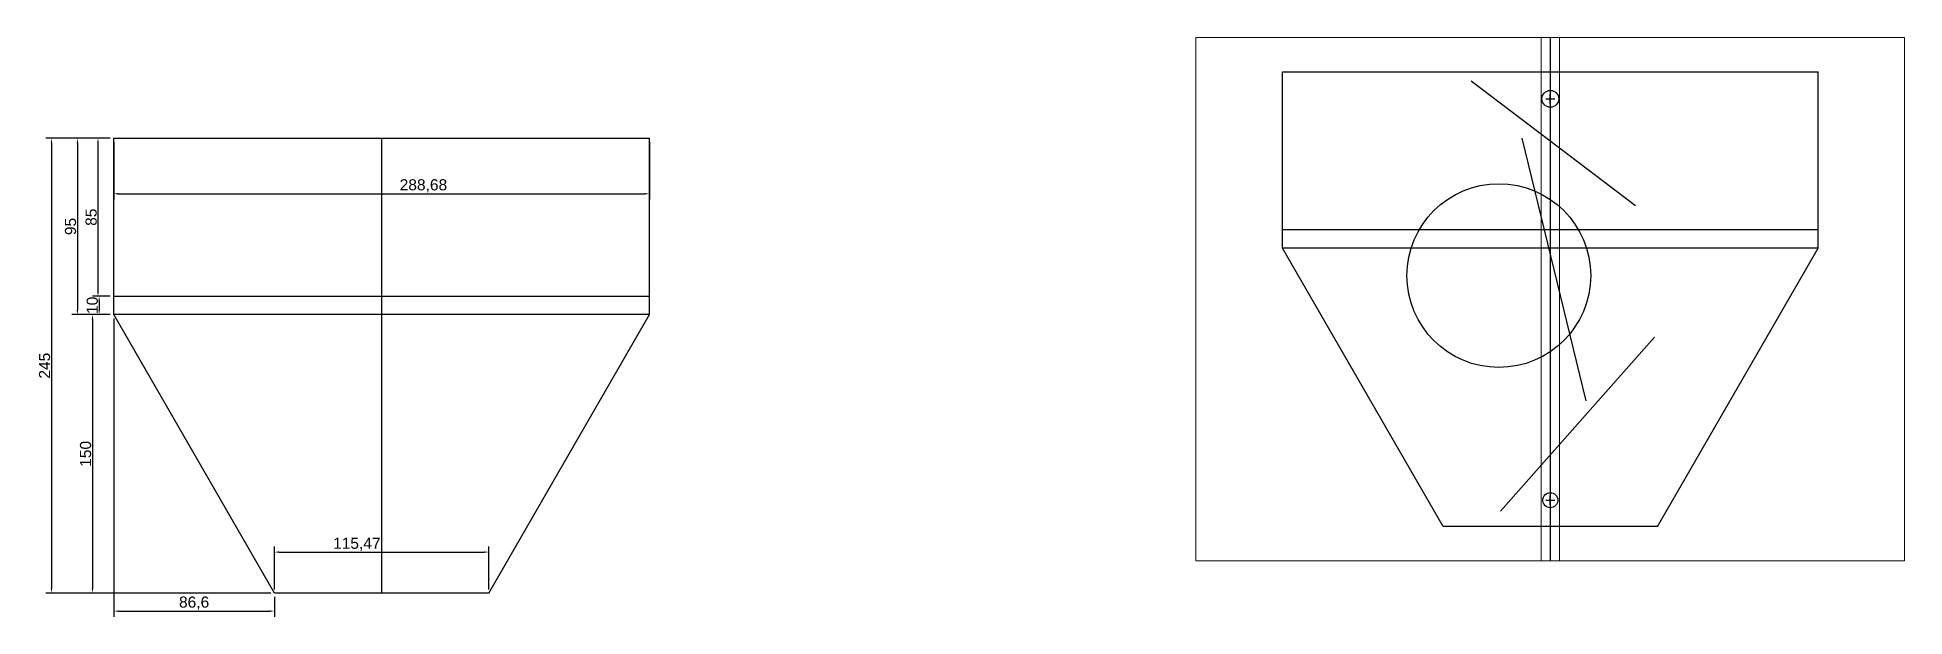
# Model space of a CAD drawing. Header units: millimetres. Extents: x 1388 to 8110, y -1425 to 5021.
# Drawn here: x 5899 to 6905, y 4709 to 5021 of the extents above; entities that cross this region are included whole.
import ezdxf

# ---------------------------------------------------------------- set-up
doc = ezdxf.new("R2010")
doc.units = ezdxf.units.MM
doc.styles.get("Standard").update_dxf_attribs({"font": 'arial.ttf'})
doc.dimstyles.new('ISO-25', dxfattribs={"dimtxt": 6, "dimasz": 2.5, "dimexe": 3, "dimexo": 2, "dimtad": 1, "dimtxsty": 'Standard', "dimcen": 2.5, "dimadec": 0, "dimazin": 0, "dimtfac": 1, "dimtmove": 0, "dimatfit": 3, "dimfxl": 1, "dimarcsym": 0})

msp = doc.modelspace()

# ---------------------------------------------------------------- blocks, each defined once
blk = doc.blocks.new('*D15')
at = {"color": 0, "lineweight": -2, "transparency": 16777216}
for p, q in [((5938.1, 4966.6), (5903.5, 4966.6)), ((5906.5, 4964.1), (5906.5, 4724.1)), ((6024.7, 4721.6), (5903.5, 4721.6))]:
    blk.add_line(p, q, dxfattribs=at)
at = {"color": 0, "transparency": 16777216}
for points in [[(5906.1, 4964.1), (5906.9, 4964.1), (5906.5, 4966.6)], [(5906.1, 4724.1), (5906.9, 4724.1), (5906.5, 4721.6)]]:
    blk.add_solid(points, dxfattribs=at)
at = {"layer": 'Defpoints', "color": 0, "transparency": 16777216}
for p in [(5940.1, 4966.6), (5906.5, 4721.6), (6026.7, 4721.6)]:
    blk.add_point(p, dxfattribs=at)
at = {"color": 0, "transparency": 16777216, "insert": (5902.8, 4844.1), "char_height": 6, "attachment_point": 5, "rotation": 90}
blk.add_mtext('245', dxfattribs=at)
blk = doc.blocks.new('*D16')
at = {"color": 0, "lineweight": -2, "transparency": 16777216}
for p, q in [((5938.1, 4966.6), (5917.5, 4966.6)), ((5920.5, 4964.1), (5920.5, 4874.1)), ((5938.1, 4871.6), (5917.5, 4871.6))]:
    blk.add_line(p, q, dxfattribs=at)
at = {"color": 0, "transparency": 16777216}
for points in [[(5920.1, 4964.1), (5920.9, 4964.1), (5920.5, 4966.6)], [(5920.1, 4874.1), (5920.9, 4874.1), (5920.5, 4871.6)]]:
    blk.add_solid(points, dxfattribs=at)
at = {"layer": 'Defpoints', "color": 0, "transparency": 16777216}
for p in [(5940.1, 4966.6), (5920.5, 4871.6), (5940.1, 4871.6)]:
    blk.add_point(p, dxfattribs=at)
at = {"color": 0, "transparency": 16777216, "insert": (5916.8, 4919.1), "char_height": 6, "attachment_point": 5, "rotation": 90}
blk.add_mtext('95', dxfattribs=at)
blk = doc.blocks.new('*D17')
at = {"color": 0, "lineweight": -2, "transparency": 16777216}
for p, q in [((5938.1, 4881.6), (5929.2, 4881.6)), ((5932.2, 4879.1), (5932.2, 4874.1)), ((5938.1, 4871.6), (5929.2, 4871.6))]:
    blk.add_line(p, q, dxfattribs=at)
at = {"color": 0, "transparency": 16777216}
for points in [[(5931.8, 4879.1), (5932.6, 4879.1), (5932.2, 4881.6)], [(5931.8, 4874.1), (5932.6, 4874.1), (5932.2, 4871.6)]]:
    blk.add_solid(points, dxfattribs=at)
at = {"layer": 'Defpoints', "color": 0, "transparency": 16777216}
for p in [(5940.1, 4881.6), (5932.2, 4871.6), (5940.1, 4871.6)]:
    blk.add_point(p, dxfattribs=at)
at = {"color": 0, "transparency": 16777216, "insert": (5928.5, 4876.6), "char_height": 6, "attachment_point": 5, "rotation": 90}
blk.add_mtext('10', dxfattribs=at)
blk = doc.blocks.new('*D18')
at = {"color": 0, "lineweight": -2, "transparency": 16777216}
for p, q in [((5938.1, 4966.6), (5928.6, 4966.6)), ((5931.6, 4884.1), (5931.6, 4964.1)), ((5938.1, 4881.6), (5928.6, 4881.6))]:
    blk.add_line(p, q, dxfattribs=at)
at = {"color": 0, "transparency": 16777216}
for points in [[(5931.1, 4964.1), (5932, 4964.1), (5931.6, 4966.6)], [(5931.1, 4884.1), (5932, 4884.1), (5931.6, 4881.6)]]:
    blk.add_solid(points, dxfattribs=at)
at = {"layer": 'Defpoints', "color": 0, "transparency": 16777216}
for p in [(5931.6, 4966.6), (5940.1, 4966.6), (5940.1, 4881.6)]:
    blk.add_point(p, dxfattribs=at)
at = {"color": 0, "transparency": 16777216, "insert": (5927.9, 4924.1), "char_height": 6, "attachment_point": 5, "rotation": 90}
blk.add_mtext('85', dxfattribs=at)
blk = doc.blocks.new('*D19')
at = {"color": 0, "lineweight": -2, "transparency": 16777216}
for p, q in [((5938.1, 4871.6), (5925.6, 4871.6)), ((5928.6, 4869.1), (5928.6, 4724.1)), ((6024.7, 4721.6), (5925.6, 4721.6))]:
    blk.add_line(p, q, dxfattribs=at)
at = {"color": 0, "transparency": 16777216}
for points in [[(5928.2, 4869.1), (5929, 4869.1), (5928.6, 4871.6)], [(5928.2, 4724.1), (5929, 4724.1), (5928.6, 4721.6)]]:
    blk.add_solid(points, dxfattribs=at)
at = {"layer": 'Defpoints', "color": 0, "transparency": 16777216}
for p in [(5940.1, 4871.6), (5928.6, 4721.6), (6026.7, 4721.6)]:
    blk.add_point(p, dxfattribs=at)
at = {"color": 0, "transparency": 16777216, "insert": (5924.9, 4796.6), "char_height": 6, "attachment_point": 5, "rotation": 90}
blk.add_mtext('150', dxfattribs=at)
blk = doc.blocks.new('*D20')
at = {"color": 0, "lineweight": -2, "transparency": 16777216}
for p, q in [((6026.7, 4723.6), (6026.7, 4746.7)), ((6029.2, 4743.7), (6139.7, 4743.7)), ((6142.2, 4723.6), (6142.2, 4746.7))]:
    blk.add_line(p, q, dxfattribs=at)
at = {"color": 0, "transparency": 16777216}
for points in [[(6029.2, 4744.1), (6029.2, 4743.3), (6026.7, 4743.7)], [(6139.7, 4744.1), (6139.7, 4743.3), (6142.2, 4743.7)]]:
    blk.add_solid(points, dxfattribs=at)
at = {"layer": 'Defpoints', "color": 0, "transparency": 16777216}
for p in [(6142.2, 4743.7), (6026.7, 4721.6), (6142.2, 4721.6)]:
    blk.add_point(p, dxfattribs=at)
at = {"color": 0, "transparency": 16777216, "insert": (6071.1, 4747.9), "char_height": 6, "attachment_point": 5}
blk.add_mtext('115,47', dxfattribs=at)
blk = doc.blocks.new('*D21')
at = {"color": 0, "lineweight": -2, "transparency": 16777216}
for p, q in [((5940.1, 4964.6), (5940.1, 4933.7)), ((6228.8, 4964.6), (6228.8, 4933.7)), ((5942.6, 4936.7), (6226.3, 4936.7))]:
    blk.add_line(p, q, dxfattribs=at)
at = {"color": 0, "transparency": 16777216}
for points in [[(5942.6, 4937.2), (5942.6, 4936.3), (5940.1, 4936.7)], [(6226.3, 4937.2), (6226.3, 4936.3), (6228.8, 4936.7)]]:
    blk.add_solid(points, dxfattribs=at)
at = {"layer": 'Defpoints', "color": 0, "transparency": 16777216}
for p in [(5940.1, 4966.6), (6228.8, 4966.6), (6228.8, 4936.7)]:
    blk.add_point(p, dxfattribs=at)
at = {"color": 0, "transparency": 16777216, "insert": (6107, 4941), "char_height": 6, "attachment_point": 5}
blk.add_mtext('288,68', dxfattribs=at)
blk = doc.blocks.new('*D22')
at = {"color": 0, "lineweight": -2, "transparency": 16777216}
for p, q in [((5940.1, 4869.6), (5940.1, 4708.9)), ((5942.6, 4711.9), (6024.2, 4711.9)), ((6026.7, 4719.6), (6026.7, 4708.9))]:
    blk.add_line(p, q, dxfattribs=at)
at = {"color": 0, "transparency": 16777216}
for points in [[(5942.6, 4712.3), (5942.6, 4711.5), (5940.1, 4711.9)], [(6024.2, 4712.3), (6024.2, 4711.5), (6026.7, 4711.9)]]:
    blk.add_solid(points, dxfattribs=at)
at = {"layer": 'Defpoints', "color": 0, "transparency": 16777216}
for p in [(5940.1, 4871.6), (6026.7, 4721.6), (6026.7, 4711.9)]:
    blk.add_point(p, dxfattribs=at)
at = {"color": 0, "transparency": 16777216, "insert": (5983.4, 4716.2), "char_height": 6, "attachment_point": 5}
blk.add_mtext('86,6', dxfattribs=at)

# ---------------------------------------------------------------- dimensions: what is measured, and where the dimension line sits
for base, p1, p2, picture, middle in [((5906.514, 4721.605), (5940.131, 4966.605), (6026.734, 4721.605), '*D15', (5906.514, 4844.105)), ((5932.174, 4871.605), (5940.131, 4881.605), (5940.131, 4871.605), '*D17', (5932.174, 4876.605))]:
    dim = msp.add_linear_dim(base=base, p1=p1, p2=p2, angle=90, dimstyle='ISO-25')
    dim.commit()
    dim.dimension.update_dxf_attribs({"geometry": picture, "text_midpoint": middle, "dimtype": 160})
for base, p1, p2, picture, middle in [((5920.523, 4871.605), (5940.131, 4966.605), (5940.131, 4871.605), '*D16', (5916.834, 4919.105)), ((5931.561, 4966.605), (5940.131, 4881.605), (5940.131, 4966.605), '*D18', (5927.873, 4924.105)), ((5928.588, 4721.605), (5940.131, 4871.605), (6026.734, 4721.605), '*D19', (5924.899, 4796.605))]:
    dim = msp.add_linear_dim(base=base, p1=p1, p2=p2, angle=90, dimstyle='ISO-25')
    dim.commit()
    dim.dimension.update_dxf_attribs({"geometry": picture, "text_midpoint": middle})
for base, p1, p2, picture, middle in [((6228.8062, 4936.7401), (5940.1311, 4966.6049), (6228.8062, 4966.6049), '*D21', (6106.9709, 4936.7401)), ((6142.204, 4743.717), (6026.734, 4721.605), (6142.204, 4721.605), '*D20', (6071.11, 4743.717))]:
    dim = msp.add_linear_dim(base=base, p1=p1, p2=p2, dimstyle='ISO-25')
    dim.commit()
    dim.dimension.update_dxf_attribs({"geometry": picture, "text_midpoint": middle, "dimtype": 160})
dim = msp.add_linear_dim(base=(6026.734, 4711.925), p1=(5940.131, 4871.605), p2=(6026.734, 4721.605), dimstyle='ISO-25')
dim.commit()
dim.dimension.update_dxf_attribs({"geometry": '*D22', "text_midpoint": (5983.432, 4716.155)})

# ---------------------------------------------------------------- linework, layer by layer
for p, q in [((6714.441, 5020.981), (6714.441, 4738.981)), ((6570.103, 4907.481), (6570.103, 5002.481)), ((6570.103, 5002.481), (6858.779, 5002.481)), ((6714.441, 5002.481), (6714.441, 4757.481)), ((6858.779, 4907.481), (6858.779, 5002.481)), ((5940.131, 4871.605), (5940.131, 4966.605)), ((5940.131, 4966.605), (6228.806, 4966.605)), ((6084.469, 4966.605), (6084.469, 4721.605)), ((6228.806, 4871.605), (6228.806, 4966.605)), ((6570.103, 4917.481), (6858.779, 4917.481)), ((6656.706, 4757.481), (6570.103, 4907.481)), ((6772.176, 4757.481), (6858.779, 4907.481)), ((5940.131, 4881.605), (6228.806, 4881.605)), ((6026.734, 4721.605), (5940.131, 4871.605)), ((6142.204, 4721.605), (6228.806, 4871.605))]:
    msp.add_line(p, q)
at = {"color": 5}
for p, q in [((6671.792, 4997.515), (6760.428, 4930.468)), ((6711.941, 4987.864), (6716.941, 4987.864)), ((6714.441, 4985.364), (6714.441, 4990.364)), ((6699.138, 4966.68), (6733.629, 4825.124)), ((6687.649, 4765.655), (6770.648, 4859.46)), ((6711.941, 4771.64), (6716.941, 4771.64)), ((6714.441, 4769.14), (6714.441, 4774.14))]:
    msp.add_line(p, q, dxfattribs=at)
at = {"color": 1, "lineweight": 5}
for points in [[(6523.441, 4738.981), (6719.441, 4738.981), (6719.441, 5020.981), (6523.441, 5020.981)], [(6709.441, 4738.981), (6905.441, 4738.981), (6905.441, 5020.981), (6709.441, 5020.981)]]:
    msp.add_lwpolyline(points, close=True, dxfattribs=at)
for points in [[(6858.779, 4907.481), (6570.103, 4907.481)], [(6228.806, 4871.605), (5940.131, 4871.605)], [(6772.176, 4757.481), (6656.706, 4757.481)], [(6142.204, 4721.605), (6026.734, 4721.605)]]:
    msp.add_lwpolyline(points)
at = {"color": 5}
for centre, radius in [((6714.441, 4987.864), 4.521), ((6686.69, 4892.657), 49.508), ((6714.441, 4771.64), 4.064)]:
    msp.add_circle(centre, radius, dxfattribs=at)

msp.set_redraw_order([(e.dxf.handle, doc.entitydb.next_handle()) for e in msp.query("TEXT MTEXT ATTDEF DIMENSION ARC_DIMENSION")])  # texts and dimensions are drawn at this point

doc.saveas('drawing.dxf')
